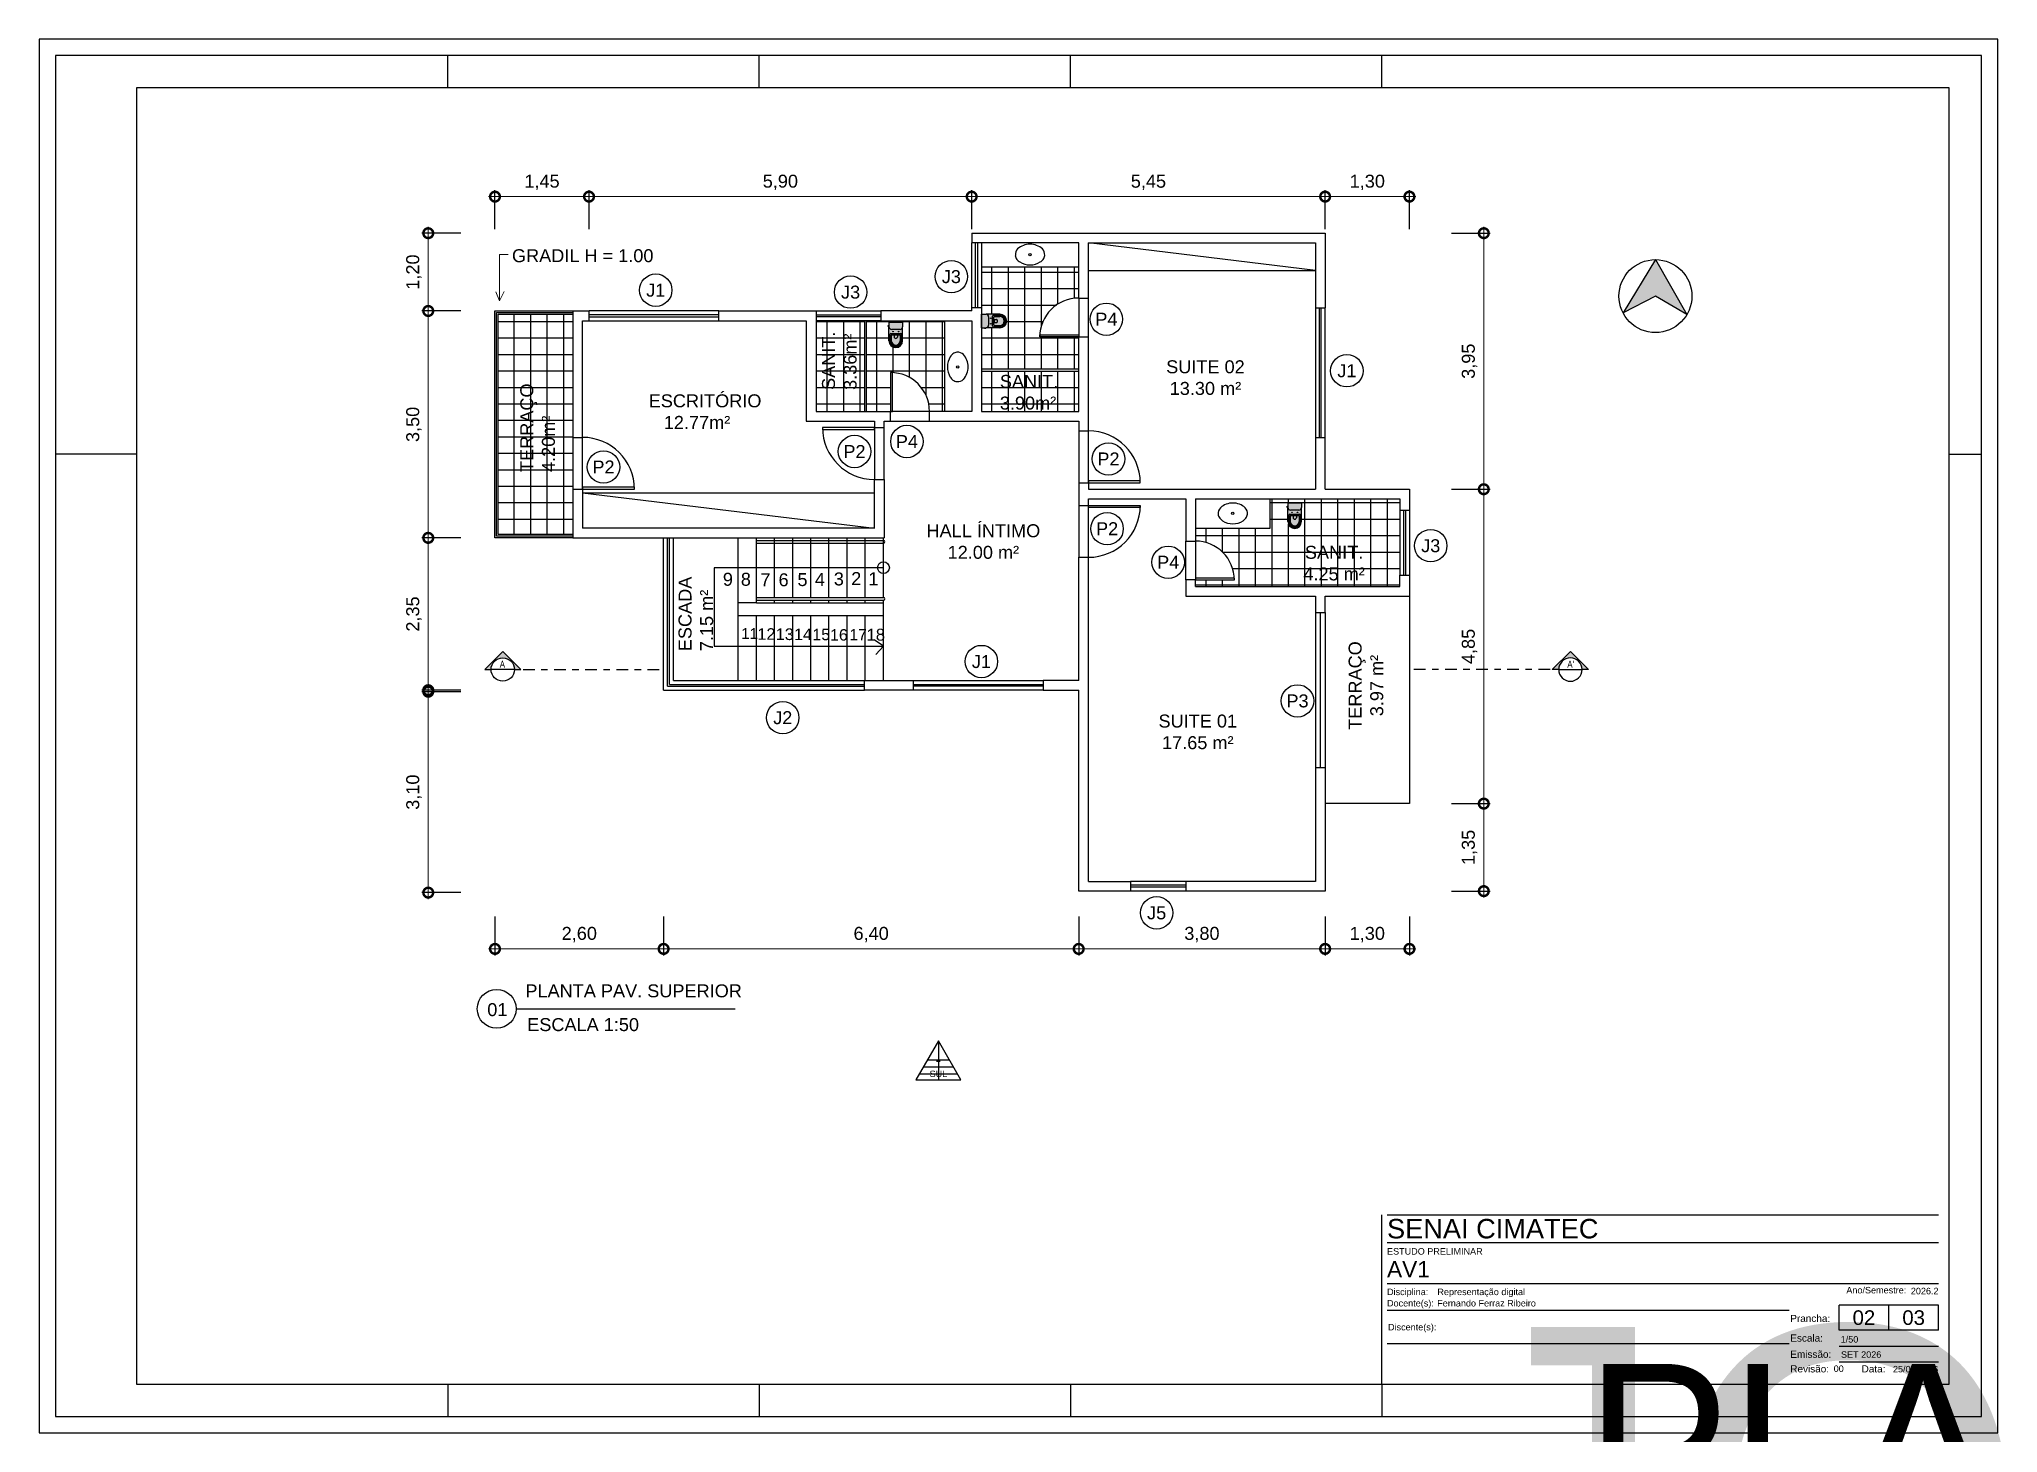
# Model space of a CAD drawing. Header units: metres. Extents: x 43 to 221, y 12 to 94.
# Drawn here: x 42.97 to 73.17, y 16.13 to 37.63 of the extents above; entities that cross this region are included whole.
import ezdxf
from ezdxf.enums import TextEntityAlignment as Align

# ---------------------------------------------------------------- set-up
doc = ezdxf.new("R2018")
doc.units = ezdxf.units.M
doc.header["$LTSCALE"] = 0.25
doc.linetypes.add('ACAD_ISO04W100', pattern=[30, 24, -3, 0, -3])
doc.linetypes.add('DIVIDE', pattern=[31.75, 12.7, -6.35, 0, -6.35, 0, -6.35])
for name, color, linetype, true_color, plot in [('0_MRG_AUX', 7, 'Continuous', 0xecbcd1, False), ('CAR_0', 7, 'Continuous', 0xff6b00, False), ('SIMB_0', 7, 'Continuous', 0xfcc187, False)]:
    doc.layers.add(name, color=color, linetype=linetype, true_color=true_color, plot=plot)
for name, color, linetype in [('ARQ_ALV CT', 5, 'Continuous'), ('ARQ_ALV VS', 2, 'Continuous'), ('ARQ_DIV2', 2, 'Continuous'), ('ARQ_ESQ CT', 30, 'Continuous'), ('ARQ_ESQ VS', 2, 'Continuous'), ('ARQ_GRADIL', 2, 'Continuous'), ('ARQ_MOB 01', 1, 'Continuous'), ('ARQ_PISO', 1, 'Continuous'), ('ARQ_PROJ SUP', 1, 'DIVIDE'), ('ARQ_SAN 01', 1, 'Continuous'), ('ARQ_SAN 02', 2, 'Continuous'), ('ARQ_SIMB 01', 1, 'Continuous'), ('ARQ_TXT 01', 1, 'Continuous'), ('CAR_LINHAS_CINZA', 8, 'Continuous'), ('CAR_LINHAS_DESTAQUE', 3, 'Continuous'), ('CAR_TEXTO_CINZA', 8, 'Continuous'), ('CAR_TEXTO_PRETO', 1, 'Continuous'), ('MRG_EXTERNA', 1, 'Continuous'), ('MRG_INTERNA', 2, 'Continuous'), ('SIMB_01', 1, 'Continuous'), ('SIMB_02', 2, 'Continuous'), ('SIMB_PREENCHIMENTO', 253, 'Continuous'), ('SIMB_TXT', 1, 'Continuous')]:
    doc.layers.add(name, color=color, linetype=linetype)
doc.layers.add('ARQ_COTA_AZUL', color=5, linetype='Continuous', lineweight=20, true_color=0x0000ff)
doc.styles.add('Annot_2.0mm', font='arial.ttf', dxfattribs={"height": 2})
doc.styles.add('Arial', font='arial.ttf')
doc.styles.add('cota', font='arial.ttf')
doc.styles.add('R-60', font='techl___.ttf')
doc.styles.add('SIMB', font='arial.ttf')
doc.styles.get("Standard").update_dxf_attribs({"font": 'arial.ttf'})
doc.dimstyles.new('Info 01 - annot', dxfattribs={"dimtxt": 2, "dimasz": 3, "dimexe": 1, "dimexo": 1, "dimgap": 1, "dimtad": 1, "dimzin": 4, "dimtxsty": 'cota', "dimblk": 'DOTSMALL', "dimcen": 2, "dimdle": 1, "dimclrd": 256, "dimclre": 256, "dimclrt": 1, "dimazin": 2, "dimtfac": 0.09, "dimtix": 1, "dimtmove": 2, "dimatfit": 2, "dimfxl": 5, "dimfxlon": 1, "dimtolj": 1, "dimtzin": 4, "dimlwd": -1, "dimarcsym": 1})

msp = doc.modelspace()

# ---------------------------------------------------------------- texts
at = {"char_height": 0.2, "attachment_point": 1, "style": 'Annot_2.0mm'}
for s, insert, width in [('PLANTA PAV. SUPERIOR', (50.464, 23.049), 7.51875), ('01', (49.876, 22.759), 0.81226), ('ESCALA 1:50', (50.492, 22.528), 2.24137)]:
    msp.add_mtext(s, dxfattribs=dict(at, insert=insert, width=width))
at = {"layer": 'ARQ_TXT 01', "attachment_point": 1, "style": 'Annot_2.0mm'}
for s, insert, char_height, width in [('GRADIL H = 1.00', (50.257, 34.39), 0.2, 2.84821), ('\\pxqc;SUITE 02\\P13.30 m²', (59.865, 32.676), 0.2, 2.16881), ('SANIT. \\P3.90m²', (57.779, 32.45), 0.2, 0.89422), ('ESCRITÓRIO\\P   12.77m²', (52.365, 32.151), 0.2, 1.25831), ('\\pxqc;HALL ÍNTIMO\\P12.00 m²', (56.347, 30.147), 0.2, 2.35637), ('\\pxqc;SANIT.\\P4.25 m²', (61.921, 29.814), 0.2, 2.02392), ('\\pxqc;9', (53.498, 29.398), 0.2, 0.17681), ('\\pxqc;8', (53.808, 29.398), 0.2, 0.1109), ('\\pxqc;7', (54.025, 29.39), 0.2, 0.28), ('\\pxqc;6', (54.305, 29.39), 0.2, 0.28), ('\\pxqc;5', (54.626, 29.393), 0.2, 0.22063), ('\\pxqc;4', (54.865, 29.396), 0.2, 0.28), ('\\pxqc;3', (55.184, 29.403), 0.2, 0.22572), ('\\pxqc;2', (55.425, 29.409), 0.2, 0.28), ('\\pxqc;1', (55.69, 29.406), 0.2, 0.28), ('\\pxqj;11', (53.791, 28.545), 0.1682, 0.23552), ('\\pxqj;12', (54.041, 28.543), 0.1789, 0.25055), ('\\pxqj;13', (54.323, 28.541), 0.1804, 0.25263), ('\\pxqj;14', (54.606, 28.537), 0.1776, 0.20694), ('\\pxqj;15', (54.889, 28.534), 0.1757, 0.19597), ('\\pxqj;16', (55.161, 28.529), 0.1766, 0.24723), ('\\pxqj;17', (55.46, 28.531), 0.1735, 0.13888), ('\\pxqj;18', (55.724, 28.535), 0.1837, 0.25715), ('\\pxqc;SUITE 01\\P17.65 m²', (59.829, 27.211), 0.2, 2.00467)]:
    msp.add_mtext(s, dxfattribs=dict(at, insert=insert, char_height=char_height, width=width))
at = {"layer": 'ARQ_TXT 01', "char_height": 0.2, "attachment_point": 1, "rotation": 90, "style": 'Annot_2.0mm'}
for s, insert, width in [('SANIT.\\P3.36m²', (55.037, 32.219), 0.74447), ('TERRAÇO          4.20m²', (50.385, 30.953), 0.32683), ('ESCADA\\P7.15 m²', (52.825, 28.189), 1.52405), ('\\pxqc;TERRAÇO \\P3.97 m²', (63.157, 26.601), 2.11542)]:
    msp.add_mtext(s, dxfattribs=dict(at, insert=insert, width=width))

# ---------------------------------------------------------------- blocks, each defined once
blk = doc.blocks.new('_DotSmall')
at = {"color": 0, "linetype": 'ByBlock', "const_width": 0.5}
blk.add_lwpolyline([(-0.0625, 0, 1), (0.0625, 0, 1)], format="xyb", close=True, dxfattribs=at)
blk = doc.blocks.new('*D17')
at = {"layer": 'ARQ_COTA_AZUL', "transparency": 16777216}
blk.add_line((57.245, 35.201), (62.895, 35.201), dxfattribs=at)
at = {"layer": 'ARQ_COTA_AZUL', "lineweight": -2, "transparency": 16777216}
for p, q in [((57.345, 34.701), (57.345, 35.301)), ((62.795, 34.701), (62.795, 35.301))]:
    blk.add_line(p, q, dxfattribs=at)
at = {"layer": 'ARQ_COTA_AZUL', "transparency": 16777216, "xscale": 0.3, "yscale": 0.3, "zscale": 0.3, "rotation": 180}
blk.add_blockref('_DotSmall', (57.345, 35.201), dxfattribs=at)
at = {"layer": 'ARQ_COTA_AZUL', "transparency": 16777216, "xscale": 0.3, "yscale": 0.3, "zscale": 0.3}
blk.add_blockref('_DotSmall', (62.795, 35.201), dxfattribs=at)
at = {"layer": 'ARQ_COTA_AZUL', "color": 1, "transparency": 16777216, "insert": (60.07, 35.42), "char_height": 0.2, "attachment_point": 5, "style": 'cota'}
blk.add_mtext('\\A1;5,45', dxfattribs=at)
blk = doc.blocks.new('*D18')
at = {"layer": 'ARQ_COTA_AZUL', "transparency": 16777216}
blk.add_line((51.345, 35.201), (57.445, 35.201), dxfattribs=at)
at = {"layer": 'ARQ_COTA_AZUL', "lineweight": -2, "transparency": 16777216}
for p, q in [((51.445, 34.701), (51.445, 35.301)), ((57.345, 34.701), (57.345, 35.301))]:
    blk.add_line(p, q, dxfattribs=at)
at = {"layer": 'ARQ_COTA_AZUL', "transparency": 16777216, "xscale": 0.3, "yscale": 0.3, "zscale": 0.3, "rotation": 180}
blk.add_blockref('_DotSmall', (51.445, 35.201), dxfattribs=at)
at = {"layer": 'ARQ_COTA_AZUL', "transparency": 16777216, "xscale": 0.3, "yscale": 0.3, "zscale": 0.3}
blk.add_blockref('_DotSmall', (57.345, 35.201), dxfattribs=at)
at = {"layer": 'ARQ_COTA_AZUL', "color": 1, "transparency": 16777216, "insert": (54.395, 35.421), "char_height": 0.2, "attachment_point": 5, "style": 'cota'}
blk.add_mtext('\\A1;5,90', dxfattribs=at)
blk = doc.blocks.new('*D19')
at = {"layer": 'ARQ_COTA_AZUL', "transparency": 16777216}
blk.add_line((65.241, 34.737), (65.241, 30.587), dxfattribs=at)
at = {"layer": 'ARQ_COTA_AZUL', "lineweight": -2, "transparency": 16777216}
for p, q in [((64.741, 34.637), (65.341, 34.637)), ((64.741, 30.687), (65.341, 30.687))]:
    blk.add_line(p, q, dxfattribs=at)
at = {"layer": 'ARQ_COTA_AZUL', "transparency": 16777216, "xscale": 0.3, "yscale": 0.3, "zscale": 0.3}
for p, rotation in [((65.241, 34.637), 90), ((65.241, 30.687), 270)]:
    blk.add_blockref('_DotSmall', p, dxfattribs=dict(at, rotation=rotation))
at = {"layer": 'ARQ_COTA_AZUL', "color": 1, "transparency": 16777216, "insert": (65.021, 32.662), "char_height": 0.2, "attachment_point": 5, "rotation": 90, "style": 'cota'}
blk.add_mtext('\\A1;3,95', dxfattribs=at)
blk = doc.blocks.new('*D20')
at = {"layer": 'ARQ_COTA_AZUL', "lineweight": -2, "transparency": 16777216}
for p, q in [((64.741, 30.687), (65.341, 30.687)), ((64.741, 25.837), (65.341, 25.837))]:
    blk.add_line(p, q, dxfattribs=at)
at = {"layer": 'ARQ_COTA_AZUL', "transparency": 16777216}
blk.add_line((65.241, 30.787), (65.241, 25.737), dxfattribs=at)
at = {"layer": 'ARQ_COTA_AZUL', "transparency": 16777216, "xscale": 0.3, "yscale": 0.3, "zscale": 0.3}
for p, rotation in [((65.241, 30.687), 90), ((65.241, 25.837), 270)]:
    blk.add_blockref('_DotSmall', p, dxfattribs=dict(at, rotation=rotation))
at = {"layer": 'ARQ_COTA_AZUL', "color": 1, "transparency": 16777216, "insert": (65.021, 28.262), "char_height": 0.2, "attachment_point": 5, "rotation": 90, "style": 'cota'}
blk.add_mtext('\\A1;4,85', dxfattribs=at)
blk = doc.blocks.new('*D21')
at = {"layer": 'ARQ_COTA_AZUL', "lineweight": -2, "transparency": 16777216}
for p, q in [((62.795, 24.096), (62.795, 23.496)), ((64.095, 24.096), (64.095, 23.496))]:
    blk.add_line(p, q, dxfattribs=at)
at = {"layer": 'ARQ_COTA_AZUL', "transparency": 16777216}
blk.add_line((64.195, 23.596), (62.695, 23.596), dxfattribs=at)
at = {"layer": 'ARQ_COTA_AZUL', "transparency": 16777216, "xscale": 0.3, "yscale": 0.3, "zscale": 0.3, "rotation": 180}
blk.add_blockref('_DotSmall', (62.795, 23.596), dxfattribs=at)
at = {"layer": 'ARQ_COTA_AZUL', "transparency": 16777216, "xscale": 0.3, "yscale": 0.3, "zscale": 0.3}
blk.add_blockref('_DotSmall', (64.095, 23.596), dxfattribs=at)
at = {"layer": 'ARQ_COTA_AZUL', "color": 1, "transparency": 16777216, "insert": (63.445, 23.817), "char_height": 0.2, "attachment_point": 5, "style": 'cota'}
blk.add_mtext('\\A1;1,30', dxfattribs=at)
blk = doc.blocks.new('*D22')
at = {"layer": 'ARQ_COTA_AZUL', "lineweight": -2, "transparency": 16777216}
for p, q in [((58.995, 24.096), (58.995, 23.496)), ((62.795, 24.096), (62.795, 23.496))]:
    blk.add_line(p, q, dxfattribs=at)
at = {"layer": 'ARQ_COTA_AZUL', "transparency": 16777216}
blk.add_line((62.895, 23.596), (58.895, 23.596), dxfattribs=at)
at = {"layer": 'ARQ_COTA_AZUL', "transparency": 16777216, "xscale": 0.3, "yscale": 0.3, "zscale": 0.3, "rotation": 180}
blk.add_blockref('_DotSmall', (58.995, 23.596), dxfattribs=at)
at = {"layer": 'ARQ_COTA_AZUL', "transparency": 16777216, "xscale": 0.3, "yscale": 0.3, "zscale": 0.3}
blk.add_blockref('_DotSmall', (62.795, 23.596), dxfattribs=at)
at = {"layer": 'ARQ_COTA_AZUL', "color": 1, "transparency": 16777216, "insert": (60.895, 23.817), "char_height": 0.2, "attachment_point": 5, "style": 'cota'}
blk.add_mtext('\\A1;3,80', dxfattribs=at)
blk = doc.blocks.new('*D23')
at = {"layer": 'ARQ_COTA_AZUL', "lineweight": -2, "transparency": 16777216}
for p, q in [((49.466, 27.564), (48.866, 27.564)), ((49.466, 24.464), (48.866, 24.464))]:
    blk.add_line(p, q, dxfattribs=at)
at = {"layer": 'ARQ_COTA_AZUL', "transparency": 16777216}
blk.add_line((48.966, 24.364), (48.966, 27.664), dxfattribs=at)
at = {"layer": 'ARQ_COTA_AZUL', "transparency": 16777216, "xscale": 0.3, "yscale": 0.3, "zscale": 0.3}
for p, rotation in [((48.966, 27.564), 90), ((48.966, 24.464), 270)]:
    blk.add_blockref('_DotSmall', p, dxfattribs=dict(at, rotation=rotation))
at = {"layer": 'ARQ_COTA_AZUL', "color": 1, "transparency": 16777216, "insert": (48.745, 26.014), "char_height": 0.2, "attachment_point": 5, "rotation": 90, "style": 'cota'}
blk.add_mtext('\\A1;3,10', dxfattribs=at)
blk = doc.blocks.new('*D24')
at = {"layer": 'ARQ_COTA_AZUL', "lineweight": -2, "transparency": 16777216}
for p, q in [((52.595, 24.096), (52.595, 23.496)), ((58.995, 24.096), (58.995, 23.496))]:
    blk.add_line(p, q, dxfattribs=at)
at = {"layer": 'ARQ_COTA_AZUL', "transparency": 16777216}
blk.add_line((59.095, 23.596), (52.495, 23.596), dxfattribs=at)
at = {"layer": 'ARQ_COTA_AZUL', "transparency": 16777216, "xscale": 0.3, "yscale": 0.3, "zscale": 0.3, "rotation": 180}
blk.add_blockref('_DotSmall', (52.595, 23.596), dxfattribs=at)
at = {"layer": 'ARQ_COTA_AZUL', "transparency": 16777216, "xscale": 0.3, "yscale": 0.3, "zscale": 0.3}
blk.add_blockref('_DotSmall', (58.995, 23.596), dxfattribs=at)
at = {"layer": 'ARQ_COTA_AZUL', "color": 1, "transparency": 16777216, "insert": (55.795, 23.817), "char_height": 0.2, "attachment_point": 5, "style": 'cota'}
blk.add_mtext('\\A1;6,40', dxfattribs=at)
blk = doc.blocks.new('*D25')
at = {"layer": 'ARQ_COTA_AZUL', "transparency": 16777216}
blk.add_line((48.966, 29.837), (48.966, 33.537), dxfattribs=at)
at = {"layer": 'ARQ_COTA_AZUL', "lineweight": -2, "transparency": 16777216}
for p, q in [((49.466, 33.437), (48.866, 33.437)), ((49.466, 29.937), (48.866, 29.937))]:
    blk.add_line(p, q, dxfattribs=at)
at = {"layer": 'ARQ_COTA_AZUL', "transparency": 16777216, "xscale": 0.3, "yscale": 0.3, "zscale": 0.3}
for p, rotation in [((48.966, 33.437), 90), ((48.966, 29.937), 270)]:
    blk.add_blockref('_DotSmall', p, dxfattribs=dict(at, rotation=rotation))
at = {"layer": 'ARQ_COTA_AZUL', "color": 1, "transparency": 16777216, "insert": (48.745, 31.687), "char_height": 0.2, "attachment_point": 5, "rotation": 90, "style": 'cota'}
blk.add_mtext('\\A1;3,50', dxfattribs=at)
blk = doc.blocks.new('*D26')
at = {"layer": 'ARQ_COTA_AZUL', "transparency": 16777216}
blk.add_line((62.695, 35.201), (64.195, 35.201), dxfattribs=at)
at = {"layer": 'ARQ_COTA_AZUL', "lineweight": -2, "transparency": 16777216}
for p, q in [((62.795, 34.701), (62.795, 35.301)), ((64.095, 34.701), (64.095, 35.301))]:
    blk.add_line(p, q, dxfattribs=at)
at = {"layer": 'ARQ_COTA_AZUL', "transparency": 16777216, "xscale": 0.3, "yscale": 0.3, "zscale": 0.3, "rotation": 180}
blk.add_blockref('_DotSmall', (62.795, 35.201), dxfattribs=at)
at = {"layer": 'ARQ_COTA_AZUL', "transparency": 16777216, "xscale": 0.3, "yscale": 0.3, "zscale": 0.3}
blk.add_blockref('_DotSmall', (64.095, 35.201), dxfattribs=at)
at = {"layer": 'ARQ_COTA_AZUL', "color": 1, "transparency": 16777216, "insert": (63.445, 35.421), "char_height": 0.2, "attachment_point": 5, "style": 'cota'}
blk.add_mtext('\\A1;1,30', dxfattribs=at)
blk = doc.blocks.new('*D27')
at = {"layer": 'ARQ_COTA_AZUL', "lineweight": -2, "transparency": 16777216}
for p, q in [((49.995, 24.096), (49.995, 23.496)), ((52.595, 24.096), (52.595, 23.496))]:
    blk.add_line(p, q, dxfattribs=at)
at = {"layer": 'ARQ_COTA_AZUL', "transparency": 16777216}
blk.add_line((49.895, 23.596), (52.695, 23.596), dxfattribs=at)
at = {"layer": 'ARQ_COTA_AZUL', "transparency": 16777216, "xscale": 0.3, "yscale": 0.3, "zscale": 0.3, "rotation": 180}
blk.add_blockref('_DotSmall', (49.995, 23.596), dxfattribs=at)
at = {"layer": 'ARQ_COTA_AZUL', "transparency": 16777216, "xscale": 0.3, "yscale": 0.3, "zscale": 0.3}
blk.add_blockref('_DotSmall', (52.595, 23.596), dxfattribs=at)
at = {"layer": 'ARQ_COTA_AZUL', "color": 1, "transparency": 16777216, "insert": (51.295, 23.817), "char_height": 0.2, "attachment_point": 5, "style": 'cota'}
blk.add_mtext('\\A1;2,60', dxfattribs=at)
blk = doc.blocks.new('*D28')
at = {"layer": 'ARQ_COTA_AZUL', "transparency": 16777216}
blk.add_line((49.895, 35.201), (51.545, 35.201), dxfattribs=at)
at = {"layer": 'ARQ_COTA_AZUL', "lineweight": -2, "transparency": 16777216}
for p, q in [((49.995, 34.701), (49.995, 35.301)), ((51.445, 34.701), (51.445, 35.301))]:
    blk.add_line(p, q, dxfattribs=at)
at = {"layer": 'ARQ_COTA_AZUL', "transparency": 16777216, "xscale": 0.3, "yscale": 0.3, "zscale": 0.3, "rotation": 180}
blk.add_blockref('_DotSmall', (49.995, 35.201), dxfattribs=at)
at = {"layer": 'ARQ_COTA_AZUL', "transparency": 16777216, "xscale": 0.3, "yscale": 0.3, "zscale": 0.3}
blk.add_blockref('_DotSmall', (51.445, 35.201), dxfattribs=at)
at = {"layer": 'ARQ_COTA_AZUL', "color": 1, "transparency": 16777216, "insert": (50.72, 35.421), "char_height": 0.2, "attachment_point": 5, "style": 'cota'}
blk.add_mtext('\\A1;1,45', dxfattribs=at)
blk = doc.blocks.new('COD_ESQ')
at = {"layer": 'SIMB_02'}
blk.add_circle((0, 0), 2.5, dxfattribs=at)
at = {"layer": 'SIMB_TXT', "style": 'SIMB'}
blk.add_attdef('CDESQ', text='', height=2, dxfattribs=at).set_placement((0, 0), align=Align.MIDDLE_CENTER)
blk = doc.blocks.new('*U35')
at = {"layer": 'SIMB_02'}
blk.add_circle((0, 0), 2.5, dxfattribs=at)
at = {"layer": 'SIMB_TXT', "style": 'SIMB'}
blk.add_attdef('CDESQ', text='', height=2, dxfattribs=at).set_placement((0, 0), align=Align.MIDDLE_CENTER)
blk = doc.blocks.new('*D29')
at = {"layer": 'ARQ_COTA_AZUL', "lineweight": -2, "transparency": 16777216}
for p, q in [((64.741, 25.837), (65.341, 25.837)), ((64.741, 24.487), (65.341, 24.487))]:
    blk.add_line(p, q, dxfattribs=at)
at = {"layer": 'ARQ_COTA_AZUL', "transparency": 16777216}
blk.add_line((65.241, 25.937), (65.241, 24.387), dxfattribs=at)
at = {"layer": 'ARQ_COTA_AZUL', "transparency": 16777216, "xscale": 0.3, "yscale": 0.3, "zscale": 0.3}
for p, rotation in [((65.241, 25.837), 90), ((65.241, 24.487), 270)]:
    blk.add_blockref('_DotSmall', p, dxfattribs=dict(at, rotation=rotation))
at = {"layer": 'ARQ_COTA_AZUL', "color": 1, "transparency": 16777216, "insert": (65.021, 25.162), "char_height": 0.2, "attachment_point": 5, "rotation": 90, "style": 'cota'}
blk.add_mtext('\\A1;1,35', dxfattribs=at)
blk = doc.blocks.new('*D30')
at = {"layer": 'ARQ_COTA_AZUL', "lineweight": -2, "transparency": 16777216}
for p, q in [((49.466, 29.937), (48.866, 29.937)), ((49.466, 27.587), (48.866, 27.587))]:
    blk.add_line(p, q, dxfattribs=at)
at = {"layer": 'ARQ_COTA_AZUL', "transparency": 16777216}
blk.add_line((48.966, 30.037), (48.966, 27.487), dxfattribs=at)
at = {"layer": 'ARQ_COTA_AZUL', "transparency": 16777216, "xscale": 0.3, "yscale": 0.3, "zscale": 0.3}
for p, rotation in [((48.966, 29.937), 90), ((48.966, 27.587), 270)]:
    blk.add_blockref('_DotSmall', p, dxfattribs=dict(at, rotation=rotation))
at = {"layer": 'ARQ_COTA_AZUL', "color": 1, "transparency": 16777216, "insert": (48.745, 28.762), "char_height": 0.2, "attachment_point": 5, "rotation": 90, "style": 'cota'}
blk.add_mtext('\\A1;2,35', dxfattribs=at)
blk = doc.blocks.new('*D31')
at = {"layer": 'ARQ_COTA_AZUL', "transparency": 16777216}
blk.add_line((48.966, 33.337), (48.966, 34.737), dxfattribs=at)
at = {"layer": 'ARQ_COTA_AZUL', "lineweight": -2, "transparency": 16777216}
for p, q in [((49.466, 34.637), (48.866, 34.637)), ((49.466, 33.437), (48.866, 33.437))]:
    blk.add_line(p, q, dxfattribs=at)
at = {"layer": 'ARQ_COTA_AZUL', "transparency": 16777216, "xscale": 0.3, "yscale": 0.3, "zscale": 0.3}
for p, rotation in [((48.966, 34.637), 90), ((48.966, 33.437), 270)]:
    blk.add_blockref('_DotSmall', p, dxfattribs=dict(at, rotation=rotation))
at = {"layer": 'ARQ_COTA_AZUL', "color": 1, "transparency": 16777216, "insert": (48.745, 34.037), "char_height": 0.2, "attachment_point": 5, "rotation": 90, "style": 'cota'}
blk.add_mtext('\\A1;1,20', dxfattribs=at)
blk = doc.blocks.new('A$C54387FCB')
blk.add_hatch(color=256).paths.add_polyline_path([(0, -1.125), (0.972, -1.691), (0, 0), (-0.998, -1.644)])
for p, q in [((0, 0), (-0.998, -1.644)), ((0, 0), (0.972, -1.691)), ((0, -1.125), (-0.998, -1.644)), ((0.972, -1.691), (0, -1.125))]:
    blk.add_line(p, q)
blk.add_circle((0, -1.125), 1.125)
blk = doc.blocks.new('CORTES')
blk.add_hatch(color=256).paths.add_polyline_path([(0, 9.3), (-9.3, 0), (-6, 0, -1), (6, 0), (9.3, 0)])
for p, q in [((0, 9.3), (-9.3, 0)), ((-9.3, 0), (-6, 0)), ((6, 0), (-6, 0)), ((0, 9.3), (9.3, 0)), ((6, 0), (9.3, 0))]:
    blk.add_line(p, q)
at = {"linetype": 'ACAD_ISO04W100'}
blk.add_line((10.4, 0), (82.7, 0), dxfattribs=at)
blk.add_circle((0, 0), 6)
at = {"style": 'R-60'}
for tag, height, p in [('INDICAÇÃO_DE_CORTE', 3.5, (0, 2.8)), ('INDICAÇÃO_DE_FOLHA', 2, (0, -3.1))]:
    blk.add_attdef(tag, text='', height=height, dxfattribs=at).set_placement(p, align=Align.MIDDLE_CENTER)
blk = doc.blocks.new('VASO_BELL')
at = {"true_color": 0xffffff}
h = blk.add_hatch(color=7, dxfattribs=at)
h.dxf.hatch_style = 1
edge = h.paths.add_edge_path()
edge.add_line((0, 0), (0.37, 0))
edge.add_line((0.37, 0), (0.37, -0.126))
edge.add_line((0.37, -0.126), (0.37, -0.505))
edge.add_arc((0.185, -0.505), 0.185, 180, 360, ccw=False)
edge.add_line((0, -0.505), (0, -0.126))
edge.add_line((0, -0.126), (0, 0))
h = blk.add_hatch(color=7, dxfattribs=at)
h.dxf.hatch_style = 1
h.paths.add_polyline_path([(-0.007, -0.086), (-0.022, -0.086), (-0.022, -0.121), (-0.007, -0.121)])
h = blk.add_hatch(color=7, dxfattribs=at)
h.dxf.hatch_style = 1
h.paths.add_polyline_path([(0, -0.089), (-0.007, -0.089), (-0.007, -0.117), (0, -0.117)])
at = {"layer": 'ARQ_SAN 01'}
for p, q in [((0.056, -0.361), (0.056, -0.505)), ((0.062, -0.361), (0.062, -0.505)), ((0.082, -0.336), (0.288, -0.336)), ((0.082, -0.342), (0.288, -0.342)), ((0.141, -0.353), (0.141, -0.406)), ((0.229, -0.353), (0.229, -0.406)), ((0.308, -0.361), (0.308, -0.505)), ((0.314, -0.361), (0.314, -0.505))]:
    blk.add_line(p, q, dxfattribs=at)
for centre in [(0.11, -0.255), (0.26, -0.255)]:
    blk.add_circle(centre, 0.0075, dxfattribs=at)
for centre, radius, start, end in [((0.185, -0.505), 0.129, 179.7773, 0.2227), ((0.082, -0.361), 0.025, 90, 180), ((0.082, -0.361), 0.019, 90, 180), ((0.185, -0.499), 0.123, 182.6006, 357.3994), ((0.191, -0.592), 0.244, 91.4264, 101.8331), ((0.168, -0.406), 0.027, 180, 229.1678), ((0.185, -0.386), 0.053, 229.1678, 310.8322), ((0.179, -0.592), 0.244, 78.1669, 88.5736), ((0.202, -0.406), 0.027, 310.8322, 0), ((0.288, -0.361), 0.025, 0, 90), ((0.288, -0.361), 0.019, 0, 90)]:
    blk.add_arc(centre, radius, start, end, dxfattribs=at)
at = {"layer": 'ARQ_SAN 02'}
for p, q in [((0, 0), (0, -0.126)), ((0, 0), (0.37, 0)), ((0.37, 0), (0.37, -0.126)), ((-0.022, -0.086), (-0.007, -0.086)), ((-0.022, -0.121), (-0.022, -0.086)), ((-0.022, -0.121), (-0.007, -0.121)), ((-0.007, -0.121), (-0.007, -0.086)), ((0, -0.089), (-0.007, -0.089)), ((0, -0.117), (-0.007, -0.117)), ((0, -0.505), (0, -0.126)), ((0.026, -0.331), (0.026, -0.505)), ((0.051, -0.306), (0.319, -0.306)), ((0.301, -0.195), (0.069, -0.195)), ((0.344, -0.331), (0.344, -0.505)), ((0.37, -0.505), (0.37, -0.126))]:
    blk.add_line(p, q, dxfattribs=at)
for centre, radius, start, end in [((0.069, -0.126), 0.069, 180, 270), ((0.185, -0.505), 0.185, 180, 0), ((0.051, -0.331), 0.025, 90, 180), ((0.185, -0.505), 0.159, 180, 0), ((0.301, -0.126), 0.069, 270, 0), ((0.319, -0.331), 0.025, 0, 90)]:
    blk.add_arc(centre, radius, start, end, dxfattribs=at)
blk = doc.blocks.new('A$C509A1624')
blk.add_circle((22.7, 16), 1.82)
for centre, radius, start, end in [((22.4, 3.4), 28.6, 89.5504, 122.828), ((22.9, 3.4), 28.6, 57.172, 90.4496), ((12.8, 16.1), 12.8, 174.578, 224.0021), ((13.5, 15.6), 13.6, 144.8047, 173.0573), ((15.5, 12.9), 16.8, 120.5755, 141.2533), ((22.4, 28.5), 28.5, 228.5041, 270.4838), ((22.9, 28.5), 28.5, 269.5162, 311.4959), ((29.8, 12.9), 16.8, 38.7467, 59.4245), ((32.5, 16.1), 12.8, 315.9979, 5.422), ((31.8, 15.6), 13.6, 6.9427, 35.1953)]:
    blk.add_arc(centre, radius, start, end)
blk = doc.blocks.new('ind_FCH_A')
at = {"layer": 'SIMB_0'}
for p, q in [((0, 8), (0, -4)), ((-3.39, 2.13), (3.39, 2.13)), ((-5.86, -2.14), (5.86, -2.14))]:
    blk.add_line(p, q, dxfattribs=at)
at = {"layer": 'SIMB_02'}
blk.add_line((-4.62, 0), (4.62, 0), dxfattribs=at)
blk.add_lwpolyline([(6.93, -4), (0, 8), (-6.93, -4)], close=True, dxfattribs=at)
at = {"layer": 'SIMB_TXT', "style": 'SIMB'}
for tag, height, p in [('00', 3.5, (0, 2.12)), ('000', 2, (0, -2.17))]:
    blk.add_attdef(tag, text='', height=height, dxfattribs=at).set_placement(p, align=Align.MIDDLE_CENTER)
blk = doc.blocks.new('FORMATO_A2mmD')
at = {"layer": '0_MRG_AUX'}
blk.add_lwpolyline([(5, -5), (5, 425), (-599, 425), (-599, -5)], close=True, dxfattribs=at)
at = {"layer": 'MRG_EXTERNA'}
blk.add_lwpolyline([(0, 0), (0, 420), (-594, 420), (-594, 0)], close=True, dxfattribs=at)
at = {"layer": 'MRG_INTERNA'}
for p, q in [((-473, 410), (-473, 420)), ((-377, 410), (-377, 420)), ((-377, 410), (-377, 420)), ((-281, 410), (-281, 420)), ((-185, 410), (-185, 420)), ((-185, 410), (-185, 420)), ((-569, 297), (-594, 297)), ((-10, 297), (0, 297)), ((-473, 10), (-473, 0)), ((-377, 10), (-377, 0)), ((-377, 10), (-377, 0)), ((-281, 10), (-281, 0)), ((-185, 10), (-185, 0)), ((-185, 10), (-185, 0))]:
    blk.add_line(p, q, dxfattribs=at)
blk.add_lwpolyline([(-569, 410), (-569, 10), (-10, 10), (-10, 410)], close=True, dxfattribs=at)
blk = doc.blocks.new('carimbo')
at = {"layer": 'CAR_0'}
for p, q in [((-0.175, 0), (-0.175, 0.05225)), ((0, 0), (0, 0.05225)), ((-0.175, 0), (0, 0))]:
    blk.add_line(p, q, dxfattribs=at)
at = {"layer": 'CAR_LINHAS_CINZA'}
for p, q in [((-0.17336, 0.05225), (-0.00329, 0.05225)), ((-0.17336, 0.04375), (-0.00329, 0.04375)), ((-0.00329, 0.031), (-0.17336, 0.031)), ((-0.04936, 0.02275), (-0.17336, 0.02275)), ((-0.04936, 0.0125), (-0.17336, 0.0125))]:
    blk.add_line(p, q, dxfattribs=at)
at = {"layer": 'CAR_LINHAS_DESTAQUE'}
for p, q in [((-0.00329, 0.02443), (-0.03396, 0.02443)), ((-0.03396, 0.01665), (-0.03396, 0.02443)), ((-0.01862, 0.01665), (-0.01862, 0.02443)), ((-0.00329, 0.01665), (-0.00329, 0.02443)), ((-0.00329, 0.01665), (-0.03396, 0.01665))]:
    blk.add_line(p, q, dxfattribs=at)
at = {"layer": 'CAR_TEXTO_CINZA'}
for p, q in [((-0.00329, 0.01165), (-0.03396, 0.01165)), ((-0.00329, 0.00685), (-0.03396, 0.00685))]:
    blk.add_line(p, q, dxfattribs=at)
at = {"layer": 'CAR_TEXTO_CINZA', "style": 'Arial'}
for s, height, p in [('Disciplina:', 0.002, (-0.17336, 0.0275)), ('Docente(s):', 0.002, (-0.17336, 0.024)), ('Ano/Semestre:', 0.002, (-0.03171, 0.02803)), ('Prancha: ', 0.0022, (-0.049, 0.01921)), ('Escala:', 0.0022, (-0.049, 0.01315)), ('Emissão:', 0.0022, (-0.049, 0.00815)), ('Revisão: ', 0.0022, (-0.049, 0.00365)), ('Data:', 0.0022, (-0.02701, 0.00365))]:
    blk.add_text(s, height=height, dxfattribs=at).set_placement(p)
blk.add_text('Discente(s):', height=0.002, dxfattribs=at).set_placement((-0.17305, 0.01762), align=Align.MIDDLE_LEFT)
at = {"layer": 'CAR_TEXTO_CINZA', "style": 'Arial', "flags": 8}
blk.add_attdef('FASE', (-0.17336, 0.04), '', height=0.002, dxfattribs=at)
blk.add_attdef('A/S', text='', height=0.002, dxfattribs=at).set_placement((-0.00329, 0.02776), align=Align.RIGHT)
at = {"layer": 'CAR_TEXTO_PRETO', "lineweight": 30, "flags": 104}
blk.add_attdef('TITULO_01', text='', height=0.003, dxfattribs=at).set_placement((-0.11218, 0.00625), align=Align.MIDDLE_CENTER)
at = {"layer": 'CAR_TEXTO_PRETO', "linetype": 'Continuous', "style": 'Arial', "flags": 8}
for tag, p, height in [('IES-CURSO', (-0.17336, 0.045), 0.006), ('NOME', (-0.17336, 0.033), 0.005)]:
    blk.add_attdef(tag, p, '', height=height, dxfattribs=at)
at = {"layer": 'CAR_TEXTO_PRETO', "style": 'Arial', "flags": 8}
for tag, p in [('DOCENTE', (-0.15788, 0.024)), ('DISCIPLINA', (-0.15782, 0.0275)), ('DATAEMISSÃO', (-0.03335, 0.00815)), ('REVN', (-0.03563, 0.00379))]:
    blk.add_attdef(tag, p, '', height=0.002, dxfattribs=at)
at = {"layer": 'CAR_TEXTO_PRETO', "lineweight": 30, "flags": 104}
blk.add_attdef('DISCENTE', text='', height=0.002, dxfattribs=at).set_placement((-0.15757, 0.01762), align=Align.MIDDLE_LEFT)
at = {"layer": 'CAR_TEXTO_PRETO', "style": 'Arial', "flags": 8}
for tag, p in [('NUM', (-0.02629, 0.02054)), ('TOT', (-0.01095, 0.02054))]:
    blk.add_attdef(tag, text='', height=0.0045, dxfattribs=at).set_placement(p, align=Align.MIDDLE_CENTER)
at = {"layer": 'CAR_TEXTO_PRETO', "style": 'Arial'}
blk.add_attdef('ESCALA', (-0.03346, 0.01285), '', height=0.002, dxfattribs=at)
at = {"layer": 'CAR_TEXTO_PRETO', "style": 'Arial', "flags": 8}
blk.add_attdef('REVDATA', text='', height=0.002, dxfattribs=at).set_placement((-0.00337, 0.00365), align=Align.RIGHT)

# ---------------------------------------------------------------- dimensions: what is measured, and where the dimension line sits
at = {"layer": 'ARQ_COTA_AZUL'}
for base, p1, p2, picture, middle in [((51.445, 35.201), (49.995, 32.089), (51.445, 32.089), '*D28', (50.72, 35.421)), ((57.345, 35.201), (51.445, 32.089), (57.345, 32.139), '*D18', (54.395, 35.421)), ((62.795, 35.201), (57.345, 33.321), (62.795, 33.321), '*D17', (60.07, 35.42)), ((64.095, 35.201), (62.795, 29.371), (64.095, 29.371), '*D26', (63.445, 35.421)), ((52.595, 23.596), (49.995, 31.784), (52.595, 31.784), '*D27', (51.295, 23.817)), ((52.595, 23.596), (58.995, 29.434), (52.595, 29.434), '*D24', (55.795, 23.817)), ((62.795, 23.596), (64.095, 27.684), (62.795, 28.234), '*D21', (63.445, 23.817)), ((58.995, 23.596), (62.795, 26.334), (58.995, 26.334), '*D22', (60.895, 23.817))]:
    dim = msp.add_linear_dim(base=base, p1=p1, p2=p2, dimstyle='Info 01 - annot', dxfattribs=at)
    dim.commit()
    dim.dimension.update_dxf_attribs({"geometry": picture, "text_midpoint": middle})
for base, p1, p2, picture, middle in [((48.966, 34.637), (59.521, 33.437), (59.521, 34.637), '*D31', (48.745, 34.037)), ((65.241, 30.687), (59.346, 34.637), (59.346, 30.687), '*D19', (65.021, 32.662)), ((48.966, 33.437), (52.171, 29.937), (55.621, 33.437), '*D25', (48.745, 31.687)), ((65.241, 25.837), (60.546, 30.687), (60.546, 25.837), '*D20', (65.021, 28.262)), ((48.966, 27.587), (54.771, 29.937), (54.771, 27.587), '*D30', (48.745, 28.762)), ((48.966, 27.564), (61.171, 24.464), (61.171, 27.564), '*D23', (48.745, 26.014)), ((65.241, 24.487), (59.246, 25.837), (59.246, 24.487), '*D29', (65.021, 25.162))]:
    dim = msp.add_linear_dim(base=base, p1=p1, p2=p2, angle=90, dimstyle='Info 01 - annot', dxfattribs=at)
    dim.commit()
    dim.dimension.update_dxf_attribs({"geometry": picture, "text_midpoint": middle})

# ---------------------------------------------------------------- hatches: boundary and pattern name
at = {"layer": 'SIMB_PREENCHIMENTO', "true_color": 0x636466}
h = msp.add_hatch(dxfattribs=at)
h.set_pattern_fill('NET', color=251, scale=0.08)
h.paths.add_polyline_path([(56.928, 33.287), (55.945, 33.287), (55.718, 33.287), (55.718, 31.887), (56.095, 31.887), (56.095, 32.487), (56.125, 32.487), (56.125, 32.487, -0.399638), (56.695, 31.887), (56.928, 31.887)])
h.paths.add_polyline_path([(56.07, 32.977), (56.07, 33.195), (56.057, 33.195), (56.057, 33.215), (56.07, 33.215), (56.07, 33.264), (56.28, 33.264), (56.28, 33.192), (56.28, 32.977, -1)], flags=16)
h.paths.add_polyline_path([(56.084, 32.977), (56.084, 33.076, -0.414214), (56.099, 33.09), (56.251, 33.09, -0.414214), (56.265, 33.076), (56.265, 32.977, -1)], flags=0)
h.paths.add_polyline_path([(56.248, 32.977), (56.244, 32.98, -1), (56.105, 32.98), (56.102, 32.977, 1.003863)], flags=0)
h.paths.add_polyline_path([(56.15, 33.063), (56.15, 33.033, 0.217888), (56.155, 33.022, 0.372217), (56.194, 33.022, 0.217888), (56.2, 33.033), (56.2, 33.063, 0.045439), (56.175, 33.066, 0.045439)], flags=0)
h.paths.add_polyline_path([(56.213, 33.119, -1), (56.221, 33.119, -1)], flags=0)
h.paths.add_polyline_path([(56.128, 33.119, -1), (56.136, 33.119, -1)], flags=0)
h.paths.add_polyline_path([(55.697, 33.287), (54.945, 33.287), (54.945, 31.887), (55.697, 31.887)])
h.paths.add_polyline_path([(58.995, 33.637), (58.995, 34.116), (57.495, 34.116), (57.495, 33.487), (57.495, 33.387), (57.567, 33.387), (57.782, 33.387, -1), (57.782, 33.177), (57.564, 33.177), (57.564, 33.165), (57.544, 33.165), (57.544, 33.177), (57.495, 33.177), (57.495, 32.543), (58.995, 32.543), (58.995, 33.037), (58.395, 33.037), (58.395, 33.067), (58.396, 33.067, -0.399638)])
h.paths.add_polyline_path([(58.995, 32.504), (57.495, 32.504), (57.495, 31.887), (58.995, 31.887)])
h.paths.add_polyline_path([(63.945, 30.362), (63.945, 30.537), (61.949, 30.537), (61.949, 30.084), (60.795, 30.084), (60.795, 29.887, -0.399638), (61.395, 29.317), (61.395, 29.317), (61.395, 29.287), (60.795, 29.287), (60.795, 29.187), (63.945, 29.187), (63.945, 29.362)])
h.paths.add_polyline_path([(62.221, 30.189), (62.221, 30.404), (62.221, 30.409), (62.217, 30.409), (62.217, 30.407), (62.208, 30.407), (62.208, 30.427), (62.217, 30.427), (62.221, 30.425), (62.221, 30.475), (62.43, 30.475), (62.43, 30.404), (62.43, 30.189, -1)], flags=16)
h.paths.add_polyline_path([(62.235, 30.189), (62.235, 30.288, -0.414214), (62.249, 30.302), (62.402, 30.302, -0.414214), (62.416, 30.288), (62.416, 30.189, -1)], flags=0)
h.paths.add_polyline_path([(62.253, 30.188), (62.253, 30.271, -0.414214), (62.267, 30.285), (62.384, 30.285, -0.414214), (62.398, 30.271), (62.398, 30.189, -1)], flags=0)
h.paths.add_polyline_path([(62.256, 30.189), (62.256, 30.271, -0.414214), (62.267, 30.281), (62.384, 30.281, -0.414214), (62.395, 30.271), (62.395, 30.189, -0.955612)], flags=0)
h.paths.add_polyline_path([(62.306, 30.233, -0.217888), (62.301, 30.245), (62.301, 30.275, -0.045439), (62.325, 30.278, -0.045439), (62.35, 30.275), (62.35, 30.245, -0.217888), (62.345, 30.233, -0.372217)], flags=0)
h.paths.add_polyline_path([(62.279, 30.331, -1), (62.287, 30.331, -1)], flags=0)
h.paths.add_polyline_path([(62.364, 30.331, -1), (62.372, 30.331, -1)], flags=0)
h.paths.add_polyline_path([(55.684, 32.156), (55.684, 33.157), (54.938, 33.157), (54.938, 32.156)], flags=9)
h.paths.add_polyline_path([(57.717, 31.804), (58.717, 31.804), (58.717, 32.55), (57.717, 32.55)], flags=9)
h.paths.add_polyline_path([(62.41, 29.167), (63.458, 29.167), (63.458, 29.913), (62.41, 29.913)], flags=9)
h = msp.add_hatch(dxfattribs=at)
h.set_pattern_fill('NET', color=251, scale=0.08)
h.paths.add_polyline_path([(51.195, 33.387), (50.045, 33.387), (50.045, 29.987), (51.195, 29.987), (51.195, 30.687), (51.195, 31.487)])
h.paths.add_polyline_path([(51.031, 30.896), (51.031, 32.362), (50.285, 32.362), (50.285, 30.896)], flags=24)

# ---------------------------------------------------------------- linework, layer by layer
msp.add_lwpolyline([(50.322, 22.671), (53.696, 22.671)])
msp.add_circle((50.022, 22.671), 0.3)
at = {"layer": 'ARQ_ALV CT'}
for p, q in [((57.345, 34.637), (62.795, 34.637)), ((57.345, 34.637), (57.345, 34.487)), ((58.995, 34.487), (57.345, 34.487)), ((58.995, 33.637), (58.995, 34.487)), ((59.145, 33.637), (59.145, 34.487)), ((59.145, 34.487), (62.645, 34.487)), ((62.645, 34.487), (62.645, 33.487)), ((62.795, 34.637), (62.795, 33.487)), ((58.995, 33.637), (59.145, 33.637)), ((51.195, 33.437), (51.195, 31.487)), ((51.195, 33.437), (51.445, 33.437)), ((51.345, 31.487), (51.345, 33.287)), ((51.345, 33.287), (51.445, 33.287)), ((51.445, 33.287), (51.445, 33.437)), ((53.445, 33.437), (54.945, 33.437)), ((53.445, 33.287), (53.445, 33.437)), ((53.445, 33.287), (54.795, 33.287)), ((54.795, 33.287), (54.795, 31.737)), ((54.945, 33.437), (54.945, 31.887)), ((55.945, 33.437), (55.945, 33.287)), ((57.345, 33.437), (55.945, 33.437)), ((55.945, 33.287), (57.345, 33.287)), ((57.495, 33.487), (57.345, 33.487)), ((57.345, 33.437), (57.345, 33.487)), ((57.345, 33.287), (57.345, 31.887)), ((57.495, 33.487), (57.495, 31.887)), ((62.645, 33.487), (62.795, 33.487)), ((58.995, 33.037), (59.145, 33.037)), ((58.995, 31.887), (58.995, 33.037)), ((59.145, 31.587), (59.145, 33.037)), ((54.795, 31.737), (55.845, 31.737)), ((54.945, 31.887), (56.095, 31.887)), ((55.845, 31.737), (55.845, 31.637)), ((55.995, 31.637), (55.995, 31.737)), ((55.995, 31.737), (56.095, 31.737)), ((56.095, 31.737), (56.095, 31.887)), ((56.695, 31.737), (56.695, 31.887)), ((57.345, 31.887), (56.695, 31.887)), ((56.695, 31.737), (58.995, 31.737)), ((57.495, 31.887), (58.995, 31.887)), ((58.995, 31.737), (58.995, 31.587)), ((51.195, 31.487), (51.345, 31.487)), ((55.845, 31.637), (55.995, 31.637)), ((58.995, 31.587), (59.145, 31.587)), ((62.645, 31.487), (62.645, 30.687)), ((62.645, 31.487), (62.795, 31.487)), ((62.795, 30.687), (62.795, 31.487)), ((55.845, 30.087), (55.845, 30.837)), ((55.845, 30.837), (55.995, 30.837)), ((55.995, 30.837), (55.995, 29.937)), ((51.195, 30.687), (51.345, 30.687)), ((51.195, 30.687), (51.195, 29.937)), ((51.345, 30.687), (51.345, 30.087)), ((58.995, 30.787), (59.145, 30.787)), ((58.995, 30.787), (58.995, 30.437)), ((59.145, 30.787), (59.145, 30.687)), ((59.145, 30.687), (62.645, 30.687)), ((59.145, 30.437), (59.145, 30.537)), ((59.145, 30.537), (60.645, 30.537)), ((60.645, 30.537), (60.645, 29.887)), ((60.795, 30.537), (63.945, 30.537)), ((60.795, 30.537), (60.795, 29.887)), ((62.795, 30.687), (64.095, 30.687)), ((63.945, 30.537), (63.945, 30.362)), ((64.095, 30.687), (64.095, 30.362)), ((58.995, 30.437), (59.145, 30.437)), ((63.945, 30.362), (64.095, 30.362)), ((51.195, 29.937), (55.995, 29.937)), ((55.845, 30.087), (51.345, 30.087)), ((58.995, 29.637), (59.145, 29.637)), ((58.995, 27.737), (58.995, 29.637)), ((59.145, 24.637), (59.145, 29.637)), ((60.645, 29.887), (60.795, 29.887)), ((63.945, 29.187), (63.945, 29.362)), ((63.945, 29.362), (64.095, 29.362)), ((64.095, 29.362), (64.095, 29.037)), ((60.645, 29.287), (60.645, 29.037)), ((60.795, 29.287), (60.645, 29.287)), ((60.645, 29.037), (62.645, 29.037)), ((60.795, 29.187), (60.795, 29.287)), ((60.795, 29.187), (63.945, 29.187)), ((62.645, 29.037), (62.645, 28.787)), ((62.795, 28.787), (62.795, 29.037)), ((62.795, 29.037), (64.095, 29.037)), ((62.645, 28.787), (62.795, 28.787)), ((55.695, 27.737), (56.445, 27.737)), ((55.695, 27.587), (55.695, 27.737)), ((56.445, 27.587), (55.695, 27.587)), ((56.445, 27.737), (56.445, 27.587)), ((58.995, 27.737), (58.445, 27.737)), ((58.445, 27.737), (58.445, 27.587)), ((58.445, 27.587), (58.995, 27.587)), ((58.995, 24.487), (58.995, 27.587)), ((62.645, 26.387), (62.645, 24.637)), ((62.795, 26.387), (62.645, 26.387)), ((62.795, 26.387), (62.795, 24.487)), ((59.795, 24.487), (58.995, 24.487)), ((59.145, 24.637), (59.795, 24.637)), ((59.795, 24.637), (59.795, 24.487)), ((62.645, 24.637), (60.645, 24.637)), ((60.645, 24.637), (60.645, 24.487)), ((62.795, 24.487), (60.645, 24.487))]:
    msp.add_line(p, q, dxfattribs=at)
at = {"layer": 'ARQ_ALV VS'}
for p, q in [((57.345, 33.487), (57.345, 34.487)), ((57.495, 34.487), (57.495, 33.487)), ((54.945, 33.437), (55.945, 33.437)), ((55.945, 33.287), (54.945, 33.287)), ((62.645, 33.487), (62.645, 31.487)), ((62.795, 31.487), (62.795, 33.487)), ((63.945, 30.362), (63.945, 29.362)), ((64.095, 30.362), (64.095, 29.362)), ((52.595, 27.587), (52.595, 29.937)), ((52.745, 27.737), (52.745, 29.937)), ((52.595, 27.587), (55.695, 27.587)), ((52.745, 27.737), (55.695, 27.737)), ((60.645, 24.637), (59.795, 24.637)), ((60.645, 24.487), (59.795, 24.487))]:
    msp.add_line(p, q, dxfattribs=at)
at = {"layer": 'ARQ_COTA_AZUL'}
for p, q in [((50.197, 34.308), (50.063, 34.308)), ((50.063, 34.308), (50.063, 33.595)), ((50.063, 33.595), (50.009, 33.73)), ((50.063, 33.595), (50.135, 33.737))]:
    msp.add_line(p, q, dxfattribs=at)
at = {"layer": 'ARQ_DIV2'}
for points in [[(61.949, 30.084), (61.949, 30.537)], [(60.795, 30.084), (61.949, 30.084)]]:
    msp.add_lwpolyline(points, dxfattribs=at)
at = {"layer": 'ARQ_ESQ CT'}
for p, q in [((57.405, 33.487), (57.405, 34.487)), ((57.435, 34.487), (57.435, 33.487)), ((53.445, 33.377), (51.445, 33.377)), ((51.445, 33.347), (53.445, 33.347)), ((54.945, 33.377), (55.945, 33.377)), ((55.945, 33.347), (54.945, 33.347)), ((62.705, 33.487), (62.705, 31.487)), ((62.735, 31.487), (62.735, 33.487)), ((64.005, 30.362), (64.005, 29.362)), ((64.035, 30.362), (64.035, 29.362)), ((52.655, 27.647), (52.655, 29.937)), ((52.685, 27.677), (52.685, 29.937)), ((52.655, 27.647), (55.695, 27.647)), ((52.685, 27.677), (55.695, 27.677)), ((56.445, 27.677), (58.445, 27.677)), ((58.445, 27.647), (56.445, 27.647)), ((60.645, 24.577), (59.795, 24.577)), ((60.645, 24.547), (59.795, 24.547))]:
    msp.add_line(p, q, dxfattribs=at)
for points in [[(58.995, 33.037), (58.395, 33.037), (58.395, 33.067), (58.995, 33.067)], [(56.095, 31.887), (56.125, 31.887), (56.125, 32.487), (56.095, 32.487)], [(55.045, 31.637), (55.045, 31.607), (55.845, 31.607), (55.845, 31.637)], [(59.945, 30.787), (59.945, 30.817), (59.145, 30.817), (59.145, 30.787)], [(51.345, 30.687), (52.145, 30.687), (52.145, 30.717), (51.345, 30.717)], [(59.145, 30.437), (59.945, 30.437), (59.945, 30.407), (59.145, 30.407)], [(60.795, 29.287), (61.395, 29.287), (61.395, 29.317), (60.795, 29.317)]]:
    msp.add_lwpolyline(points, close=True, dxfattribs=at)
at = {"layer": 'ARQ_ESQ VS'}
for p, q in [((53.445, 33.437), (51.445, 33.437)), ((51.445, 33.287), (53.445, 33.287)), ((56.445, 27.737), (58.445, 27.737)), ((58.445, 27.587), (56.445, 27.587))]:
    msp.add_line(p, q, dxfattribs=at)
at = {"layer": 'ARQ_GRADIL'}
for points in [[(54.025, 29.897), (55.985, 29.897)], [(54.025, 29.857), (55.985, 29.857)], [(54.025, 29.017), (55.985, 29.017)], [(54.025, 28.977), (55.985, 28.977)]]:
    msp.add_lwpolyline(points, dxfattribs=at)
for centre in [(55.985, 29.877), (55.985, 28.997)]:
    msp.add_arc(centre, 0.02, 270, 90, dxfattribs=at)
at = {"layer": 'ARQ_MOB 01'}
for points in [[(59.145, 34.062), (62.645, 34.062), (59.145, 34.487)], [(51.345, 30.63), (55.845, 30.087)], [(51.345, 30.63), (55.845, 30.63)]]:
    msp.add_lwpolyline(points, dxfattribs=at)
at = {"layer": 'ARQ_PISO'}
for p, q in [((58.995, 33.637), (58.995, 33.037)), ((59.145, 33.037), (59.145, 33.637)), ((49.995, 29.937), (49.995, 33.437)), ((49.995, 33.437), (51.195, 33.437)), ((50.02, 29.962), (50.02, 33.412)), ((50.02, 33.412), (51.195, 33.412)), ((50.045, 33.387), (51.195, 33.387)), ((50.045, 29.987), (50.045, 33.387)), ((56.695, 31.887), (56.095, 31.887)), ((56.095, 31.737), (56.695, 31.737)), ((51.195, 31.487), (51.195, 30.687)), ((51.345, 30.687), (51.345, 31.487)), ((55.845, 31.637), (55.845, 30.837)), ((55.995, 30.837), (55.995, 31.637)), ((58.995, 31.587), (58.995, 30.787)), ((59.145, 30.787), (59.145, 31.587)), ((58.995, 30.437), (58.995, 29.637)), ((59.145, 29.637), (59.145, 30.437)), ((51.195, 29.937), (49.995, 29.937)), ((51.195, 29.962), (50.02, 29.962)), ((51.195, 29.987), (50.045, 29.987)), ((53.745, 27.737), (53.745, 29.937)), ((54.025, 28.937), (54.025, 29.937)), ((54.305, 29.017), (54.305, 29.937)), ((54.585, 29.017), (54.585, 29.937)), ((54.865, 29.017), (54.865, 29.937)), ((55.145, 29.017), (55.145, 29.937)), ((55.425, 29.017), (55.425, 29.937)), ((55.705, 29.017), (55.705, 29.937)), ((55.985, 29.017), (55.985, 29.937)), ((60.645, 29.287), (60.645, 29.887)), ((60.795, 29.887), (60.795, 29.287)), ((64.095, 29.037), (64.095, 25.837)), ((54.025, 27.737), (54.025, 28.737)), ((54.305, 28.937), (54.305, 28.977)), ((54.305, 27.737), (54.305, 28.737)), ((54.585, 28.937), (54.585, 28.977)), ((54.585, 27.737), (54.585, 28.737)), ((54.865, 28.937), (54.865, 28.977)), ((54.865, 27.737), (54.865, 28.737)), ((55.145, 28.937), (55.145, 28.977)), ((55.145, 27.737), (55.145, 28.737)), ((55.425, 28.937), (55.425, 28.977)), ((55.425, 27.737), (55.425, 28.737)), ((55.705, 28.937), (55.705, 28.977)), ((55.705, 27.737), (55.705, 28.737)), ((55.985, 27.737), (55.985, 28.977)), ((62.645, 28.787), (62.645, 26.387)), ((64.095, 25.837), (62.795, 25.837))]:
    msp.add_line(p, q, dxfattribs=at)
for points in [[(53.745, 28.737), (55.985, 28.737)], [(54.025, 28.937), (55.985, 28.937)]]:
    msp.add_lwpolyline(points, dxfattribs=at)
at = {"layer": 'ARQ_PROJ SUP'}
msp.add_line((54.025, 28.937), (53.745, 28.937), dxfattribs=at)
at = {"layer": 'ARQ_SAN 02'}
for p, q in [((57.495, 34.116), (58.995, 34.116)), ((55.697, 31.887), (55.697, 33.287)), ((55.718, 33.287), (55.718, 31.887)), ((56.928, 33.287), (56.928, 31.887)), ((57.495, 32.543), (58.995, 32.543)), ((58.995, 32.504), (57.495, 32.504))]:
    msp.add_line(p, q, dxfattribs=at)
at = {"layer": 'ARQ_SIMB 01'}
for centre, radius, start, end in [((58.995, 33.037), 0.6, 90, 180), ((56.095, 31.887), 0.6, 0, 90), ((51.345, 30.687), 0.8, 0, 90), ((55.845, 31.637), 0.8, 180, 270), ((59.145, 30.787), 0.8, 0, 90), ((59.145, 30.437), 0.8, 270, 0), ((60.795, 29.287), 0.6, 0, 90)]:
    msp.add_arc(centre, radius, start, end, dxfattribs=at)
at = {"layer": 'SIMB_01'}
msp.add_line((62.795, 28.787), (62.795, 26.387), dxfattribs=at)
msp.add_lwpolyline([(62.72, 28.787), (62.72, 26.387)], dxfattribs=at)
at = {"layer": 'SIMB_TXT'}
for p, q in [((55.985, 29.477), (53.372, 29.477)), ((53.372, 29.477), (53.372, 28.266)), ((53.372, 28.266), (55.843, 28.266)), ((55.985, 28.266), (55.843, 28.366)), ((55.843, 28.266), (55.985, 28.266))]:
    msp.add_line(p, q, dxfattribs=at)
msp.add_lwpolyline([(55.985, 28.266), (55.869, 28.138)], dxfattribs=at)
msp.add_circle((55.985, 29.477), 0.0913, dxfattribs=at)

# ---------------------------------------------------------------- block references
for name, p, xscale, yscale, zscale in [('FORMATO_A2mmD', (72.917, 16.38), 0.05, 0.05, 0.05), ('A$C54387FCB', (67.888, 34.229), 0.5, 0.5, 0.5)]:
    msp.add_blockref(name, p, dxfattribs=dict(xscale=xscale, yscale=yscale, zscale=zscale))
ref = msp.add_blockref('CORTES', (50.115, 27.906), dxfattribs=dict(xscale=0.03000000000001819, yscale=0.03000000000001819, zscale=0.03000000000001819))
ref.add_attrib('INDICAÇÃO_DE_CORTE', 'A', dxfattribs={"height": 0.105, "style": 'R-60'}).set_placement((50.109, 27.989), align=Align.MIDDLE_CENTER)
ref = msp.add_blockref('CORTES', (66.576, 27.905), dxfattribs=dict(xscale=-0.03000000000001819, yscale=0.03000000000001819, zscale=0.03))
ref.add_attrib('INDICAÇÃO_DE_CORTE', "A'", dxfattribs={"height": 0.105, "style": 'R-60'}).set_placement((66.581, 27.989), align=Align.MIDDLE_CENTER)
at = {"xscale": 0.05, "yscale": 0.05, "zscale": 0.05}
msp.add_blockref('ind_FCH_A', (56.832, 21.777), dxfattribs=at).add_auto_attribs({'00': '-', '000': 'SUL'})
ref = msp.add_blockref('carimbo', (72.417, 16.88), dxfattribs=dict(xscale=50, yscale=50, zscale=50))
ref.add_attrib('FASE', 'ESTUDO PRELIMINAR', (63.749, 18.88), dxfattribs={"layer": 'CAR_TEXTO_CINZA', "height": 0.1, "style": 'Arial', "flags": 8})
ref.add_attrib('NOME', 'AV1', (63.749, 18.53), dxfattribs={"layer": 'CAR_TEXTO_PRETO', "linetype": 'Continuous', "height": 0.25, "style": 'Arial', "flags": 8})
ref.add_attrib('DISCIPLINA', 'Representação digital', (64.526, 18.255), dxfattribs={"layer": 'CAR_TEXTO_PRETO', "height": 0.1, "style": 'Arial', "flags": 8})
ref.add_attrib('DOCENTE', 'Fernando Ferraz Ribeiro', (64.523, 18.08), dxfattribs={"layer": 'CAR_TEXTO_PRETO', "height": 0.1, "style": 'Arial', "flags": 8})
lines = msp.add_mtext('PLANTA PAVIMENTO SUPERIOR', dxfattribs={"layer": 'CAR_TEXTO_PRETO', "insert": (66.808, 17.193), "char_height": 2.5, "attachment_point": 1})
ref.add_attrib('TITULO_01', '', (66.808, 17.193), dxfattribs={"flags": 104}).embed_mtext(lines)
ref.add_attrib('ESCALA', '1/50', (70.744, 17.523), dxfattribs={"layer": 'CAR_TEXTO_PRETO', "height": 0.1, "style": 'Arial'})
ref.add_attrib('DATAEMISSÃO', 'SET 2026', (70.749, 17.288), dxfattribs={"layer": 'CAR_TEXTO_PRETO', "height": 0.1, "style": 'Arial', "flags": 8})
ref.add_attrib('NUM', '02', dxfattribs={"layer": 'CAR_TEXTO_PRETO', "height": 0.225, "style": 'Arial', "flags": 8}).set_placement((71.102, 17.908), align=Align.MIDDLE_CENTER)
ref.add_attrib('TOT', '03', dxfattribs={"layer": 'CAR_TEXTO_PRETO', "height": 0.225, "style": 'Arial', "flags": 8}).set_placement((71.869, 17.908), align=Align.MIDDLE_CENTER)
ref.add_attrib('REVN', '00', (70.636, 17.07), dxfattribs={"layer": 'CAR_TEXTO_PRETO', "height": 0.1, "style": 'Arial', "flags": 8})
ref.add_attrib('REVDATA', '25/09/2026', dxfattribs={"layer": 'CAR_TEXTO_PRETO', "height": 0.1, "style": 'Arial', "flags": 8}).set_placement((72.249, 17.063), align=Align.RIGHT)
ref.add_attrib('IES-CURSO', 'SENAI CIMATEC', (63.749, 19.13), dxfattribs={"layer": 'CAR_TEXTO_PRETO', "linetype": 'Continuous', "height": 0.3, "style": 'Arial', "flags": 8})
ref.add_attrib('A/S', '2026.2', dxfattribs={"layer": 'CAR_TEXTO_CINZA', "height": 0.1, "style": 'Arial', "flags": 8}).set_placement((72.253, 18.268), align=Align.RIGHT)
lines = msp.add_mtext('JOÃO VICTOR MELO E MARIA CLARA GOMES', dxfattribs={"layer": 'CAR_TEXTO_PRETO', "insert": (64.538, 17.762), "char_height": 5.32824, "attachment_point": 1})
ref.add_attrib('DISCENTE', '', (64.538, 17.762), dxfattribs={"flags": 104}).embed_mtext(lines)
at = {"layer": 'ARQ_ALV CT', "xscale": 0.1, "yscale": 0.1, "zscale": 0.1}
for name, p, values in [('COD_ESQ', (57.032, 33.967), {'CDESQ': 'J3'}), ('COD_ESQ', (52.474, 33.758), {'CDESQ': 'J1'}), ('COD_ESQ', (55.478, 33.728), {'CDESQ': 'J3'}), ('COD_ESQ', (59.422, 33.31), {'CDESQ': 'P4'}), ('*U35', (63.13, 32.515), {'CDESQ': 'J1'}), ('COD_ESQ', (55.538, 31.269), {'CDESQ': 'P2'}), ('COD_ESQ', (56.346, 31.423), {'CDESQ': 'P4'}), ('COD_ESQ', (51.668, 31.03), {'CDESQ': 'P2'}), ('COD_ESQ', (59.454, 31.154), {'CDESQ': 'P2'}), ('COD_ESQ', (59.433, 30.078), {'CDESQ': 'P2'}), ('COD_ESQ', (64.423, 29.816), {'CDESQ': 'J3'}), ('COD_ESQ', (60.375, 29.561), {'CDESQ': 'P4'}), ('COD_ESQ', (57.495, 28.029), {'CDESQ': 'J1'}), ('COD_ESQ', (62.369, 27.422), {'CDESQ': 'P3'}), ('COD_ESQ', (54.432, 27.163), {'CDESQ': 'J2'}), ('COD_ESQ', (60.197, 24.152), {'CDESQ': 'J5'})]:
    msp.add_blockref(name, p, dxfattribs=at).add_auto_attribs(values)
at = {"layer": 'ARQ_PISO', "xscale": 0.5672744078501802, "yscale": 0.5672744078501802, "zscale": 0.5672744078501802}
for p in [(56.07, 33.264), (62.221, 30.475)]:
    msp.add_blockref('VASO_BELL', p, dxfattribs=at)
at = {"layer": 'ARQ_PISO', "xscale": 0.5672744078501802, "yscale": 0.5672744078501802, "zscale": 0.5672744078501802, "rotation": 90}
msp.add_blockref('VASO_BELL', (57.495, 33.177), dxfattribs=at)
at = {"layer": 'ARQ_SAN 02', "xscale": 0.01000000000021828, "yscale": 0.01000000000021828, "zscale": 0.01000000000021828}
for p, rotation in [((58.471, 34.467), 180), ((57.29, 32.347), 90), ((61.598, 30.474), 180)]:
    msp.add_blockref('A$C509A1624', p, dxfattribs=dict(at, rotation=rotation))

msp.set_redraw_order([(e.dxf.handle, doc.entitydb.next_handle()) for e in msp.query("TEXT MTEXT ATTDEF DIMENSION ARC_DIMENSION")])  # texts and dimensions are drawn at this point

doc.saveas('drawing.dxf')
